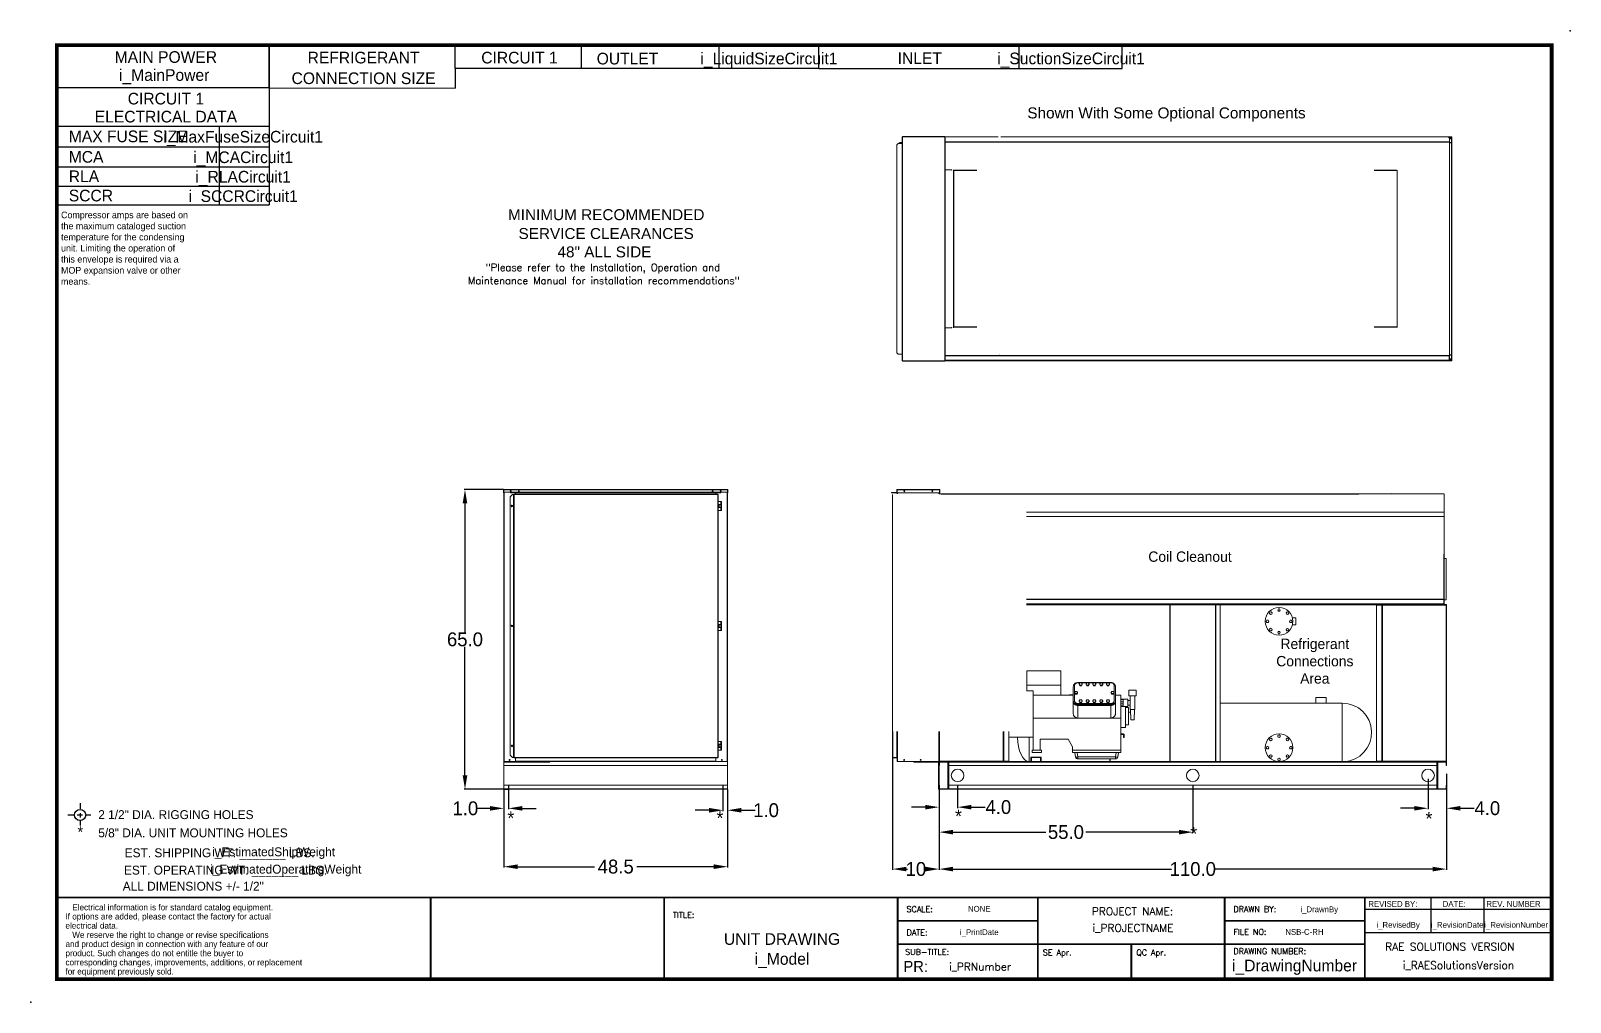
# Model space of a CAD drawing. Header units: inches. Extents: x 1908 to 2241, y -260 to -49.
import ezdxf
from ezdxf.enums import TextEntityAlignment as Align

# ---------------------------------------------------------------- set-up
doc = ezdxf.new("R2010")
doc.units = ezdxf.units.IN
doc.header["$MEASUREMENT"] = 0
doc.header["$PDSIZE"] = -1
for name, color, linetype in [('C1E', 7, 'Continuous'), ('C1RC', 7, 'Continuous'), ('L96', 7, 'Continuous')]:
    doc.layers.add(name, color=color, linetype=linetype)
doc.styles.add('dimentions', font='arial.ttf')
doc.styles.add('SIMPLEX', font='SIMPLEX')
doc.dimstyles.get("Standard").update_dxf_attribs({"dimtxt": 3, "dimasz": 3, "dimexe": 0.18, "dimexo": 0.0625, "dimgap": 0.09, "dimtad": 0, "dimtih": 1, "dimtoh": 1, "dimdec": 1, "dimzin": 0, "dimdsep": 46, "dimtxsty": 'Standard', "dimcen": 0.09, "dimadec": 0, "dimazin": 0, "dimtfac": 1, "dimtdec": 1, "dimtofl": 0, "dimtmove": 0, "dimatfit": 3, "dimfxl": 1, "dimtolj": 1, "dimtzin": 0, "dimarcsym": 0})

msp = doc.modelspace()

# ---------------------------------------------------------------- texts
at = {"color": 7, "lineweight": 25}
for s, height, style, p in [('Shown With Some Optional Components', 2.376, 'dimentions', (2123.81, -68.19)), ('MINIMUM RECOMMENDED', 2.376, 'dimentions', (2011.24, -90.25)), ('SERVICE CLEARANCES', 2.376, 'dimentions', (2013.52, -94.34)), ('48" ALL SIDE ', 2.376, 'dimentions', (2021.97, -98.32)), ('SCALE:', 1.266, 'SIMPLEX', (2097.62, -240.26)), ('DRAWN BY:', 1.266, 'SIMPLEX', (2168.49, -240.26)), ('TITLE:', 1.266, 'SIMPLEX', (2046.99, -241.52)), ('DATE:', 1.266, 'SIMPLEX', (2097.62, -245.32)), ('FILE NO:', 1.266, 'SIMPLEX', (2168.49, -245.2)), ('SUB-TITLE:', 1.266, 'SIMPLEX', (2097.34, -249.55)), ('SE Apr.', 1.266, 'SIMPLEX', (2127.17, -249.67)), ('QC Apr.', 1.266, 'SIMPLEX', (2147.42, -249.67)), ('DRAWING NUMBER:', 1.2656, 'SIMPLEX', (2168.49, -249.39)), ('RAE SOLUTIONS VERSION', 1.6807, 'SIMPLEX', (2201.4, -248.63))]:
    msp.add_text(s, height=height, dxfattribs=dict(at, style=style)).set_placement(p)
at = {"color": 7, "lineweight": 25, "style": 'SIMPLEX'}
for s, height, p in [('"Please refer to the Installation, Operation and', 1.5777, (2031.81, -101.28)), ('Maintenance Manual for installation recommendations"', 1.5777, (2032, -104.14)), ('PROJECT NAME:', 1.6807, (2146.6, -240.93)), ('i_PROJECTNAME', 1.6807, (2146.72, -244.53)), ('i_PRNumber', 1.681, (2113.57, -252.95)), ('i_RAESolutionsVersion', 1.6807, (2217.26, -252.62))]:
    msp.add_text(s, height=height, dxfattribs=at).set_placement(p, align=Align.CENTER)
at = {"color": 7, "lineweight": 25}
for s, height, p in [('2 1/2" DIA. RIGGING HOLES', 1.9237, (1922.43, -220.1)), ('5/8" DIA. UNIT MOUNTING HOLES', 1.9237, (1922.43, -224.05)), ('   Electrical information is for standard catalog equipment.', 1.3222, (1915.32, -239.89)), ('REVISED BY:', 1.2656, (2197.73, -239.13)), ('DATE:', 1.266, (2213.84, -239.13)), ('REV. NUMBER', 1.2656, (2223.31, -239.13)), ('electrical data.', 1.3222, (1915.32, -243.86)), ('If options are added, please contact the factory for actual', 1.3222, (1915.32, -241.87)), ('and product design in connection with any feature of our', 1.3222, (1915.32, -247.85)), ('   We reserve the right to change or revise specifications', 1.3222, (1915.32, -245.86)), ('product. Such changes do not entitle the buyer to', 1.3222, (1915.32, -249.83)), ('for equipment previously sold.', 1.3222, (1915.32, -253.8)), ('corresponding changes, improvements, additions, or replacement ', 1.3222, (1915.32, -251.82))]:
    msp.add_text(s, height=height, dxfattribs=at).set_placement(p)
at = {"color": 7}
msp.add_text('*', height=2.89, dxfattribs=at).set_placement((2011.11, -221.34))
at = {"color": 7, "text_generation_flag": 2}
for p in [(2057.94, -221.34), (2109.63, -220.92), (2211.62, -221.45), (2160.63, -224.71)]:
    msp.add_text('*', height=2.89, dxfattribs=at).set_placement(p)
at = {"color": 7, "lineweight": 25}
for s, height, p in [('*', 2.37, (1918.55, -224.08)), ('EST. SHIPPING WT. _______ LBS.', 1.9237, (1948.75, -228.37)), ('i_EstimatedShipWeight', 1.926, (1960.44, -228.16)), ('EST. OPERATING WT. _______ LBS.', 1.9237, (1950.03, -232.13)), ('i_EstimatedOperatingWeight', 1.9237, (1963.07, -231.92)), ('ALL DIMENSIONS +/- 1/2"', 1.9237, (1943.02, -235.62)), ('NONE', 1.266, (2113.39, -240.19)), ('i_DrawnBy', 1.266, (2187.08, -240.3)), ('i_RevisedBy', 1.2656, (2204.18, -243.67)), ('i_RevisionDate', 1.2656, (2216.98, -243.67)), ('i_RevisionNumber', 1.2656, (2229.76, -243.67)), ('UNIT DRAWING', 2.5312, (2070.64, -247.37)), ('i_PrintDate', 1.2656, (2113.39, -245.25)), ('NSB-C-RH', 1.266, (2183.87, -245.2)), ('i_Model', 2.531, (2070.64, -251.68)), ('i_DrawingNumber', 2.5312, (2181.73, -253.12))]:
    msp.add_text(s, height=height, dxfattribs=at).set_placement(p, align=Align.CENTER)
msp.add_text('PR:', height=2.373, dxfattribs=at).set_placement((2102.26, -253.24), align=Align.RIGHT)
at = {"color": 7, "insert": (1913.83, -88.4), "char_height": 1.44, "attachment_point": 1}
msp.add_mtext_dynamic_manual_height_columns(' Compressor amps are based on \\P the maximum cataloged suction \\P temperature for the condensing \\P unit. Limiting the operation of \\P this envelope is required via a \\P MOP expansion valve or other \\P means.', width=45.7799, gutter_width=144.43, heights=[29.63], dxfattribs=at)
at = {"color": 7, "char_height": 2.25, "attachment_point": 8}
for s, insert in [('Coil Cleanout', (2159.07, -164.36)), ('Refrigerant\\PConnections\\PArea', (2186.13, -190.77))]:
    msp.add_mtext(s, dxfattribs=dict(at, insert=insert))
at = {"layer": 'C1E', "color": 7, "lineweight": 25}
for s, height, p in [('MAIN POWER', 2.531, (1937.09, -56.15)), ('i_MainPower', 2.5312, (1936.72, -60.05)), ('CIRCUIT 1', 2.531, (1937.09, -65.17)), ('ELECTRICAL DATA', 2.5312, (1937.09, -69.07)), ('i_MaxFuseSizeCircuit1', 2.5312, (1953.83, -73.43)), ('i_MCACircuit1', 2.5312, (1953.83, -77.88)), ('i_RLACircuit1', 2.5312, (1953.83, -82.1)), ('i_SCCRCircuit1', 2.5312, (1953.83, -86.31))]:
    msp.add_text(s, height=height, dxfattribs=at).set_placement(p, align=Align.CENTER)
for s, height, p in [('MAX FUSE SIZE', 2.5312, (1916.04, -73.35)), ('MCA', 2.531, (1916.04, -77.79)), ('RLA', 2.531, (1916.04, -82.01)), ('SCCR', 2.531, (1916.04, -86.18))]:
    msp.add_text(s, height=height, dxfattribs=at).set_placement(p)
at = {"layer": 'C1RC', "color": 7, "lineweight": 25}
for s, height, p in [('REFRIGERANT', 2.5312, (1979.94, -56.27)), ('CIRCUIT 1', 2.531, (2013.72, -56.28)), ('i_LiquidSizeCircuit1', 2.5312, (2067.81, -56.47)), ('INLET', 2.531, (2100.51, -56.42)), ('i_SuctionSizeCircuit1', 2.5312, (2133.28, -56.45)), ('CONNECTION SIZE', 2.5312, (1979.94, -60.75))]:
    msp.add_text(s, height=height, dxfattribs=at).set_placement(p, align=Align.CENTER)
msp.add_text('OUTLET', height=2.531, dxfattribs=at).set_placement((2030.47, -57.25), align=Align.BOTTOM_LEFT)

# ---------------------------------------------------------------- blocks, each defined once
blk = doc.blocks.new('*D8')
at = {"color": 0, "lineweight": -2}
for p, q in [((2104.69, -213.71), (2104.69, -217.7)), ((2108.69, -214.71), (2108.69, -217.7)), ((2101.69, -217.52), (2098.69, -217.52)), ((2111.69, -217.52), (2114.69, -217.52))]:
    blk.add_line(p, q, dxfattribs=at)
at = {"color": 0}
for points in [[(2101.69, -217.02), (2101.69, -218.02), (2104.69, -217.52)], [(2111.69, -217.02), (2111.69, -218.02), (2108.69, -217.52)]]:
    blk.add_solid(points, dxfattribs=at)
at = {"layer": 'Defpoints', "color": 0}
for p in [(2104.69, -213.65), (2108.69, -214.65), (2104.69, -217.52)]:
    blk.add_point(p, dxfattribs=at)
at = {"color": 0, "insert": (2117.53, -217.52), "char_height": 3, "attachment_point": 5}
blk.add_mtext('\\A1;4.0', dxfattribs=at)
blk = doc.blocks.new('*D9')
at = {"color": 0, "lineweight": -2}
for p, q in [((2094.61, -206.8), (2094.61, -231.12)), ((2104.69, -213.71), (2104.69, -231.12)), ((2097.61, -230.94), (2097.81, -230.94)), ((2101.69, -230.94), (2101.49, -230.94))]:
    blk.add_line(p, q, dxfattribs=at)
at = {"color": 0}
for points in [[(2097.61, -230.44), (2097.61, -231.44), (2094.61, -230.94)], [(2101.69, -230.44), (2101.69, -231.44), (2104.69, -230.94)]]:
    blk.add_solid(points, dxfattribs=at)
at = {"layer": 'Defpoints', "color": 0}
for p in [(2094.61, -206.74), (2104.69, -213.65), (2094.61, -230.94)]:
    blk.add_point(p, dxfattribs=at)
at = {"color": 0, "insert": (2099.65, -230.94), "char_height": 3, "attachment_point": 5}
blk.add_mtext('\\A1;10', dxfattribs=at)
blk = doc.blocks.new('*D10')
at = {"color": 0, "lineweight": -2}
for p, q in [((2210.68, -211.39), (2210.68, -217.94)), ((2214.68, -210.28), (2214.68, -217.94)), ((2207.68, -217.76), (2204.68, -217.76)), ((2217.68, -217.76), (2220.68, -217.76))]:
    blk.add_line(p, q, dxfattribs=at)
at = {"color": 0}
for points in [[(2207.68, -217.26), (2207.68, -218.26), (2210.68, -217.76)], [(2217.68, -217.26), (2217.68, -218.26), (2214.68, -217.76)]]:
    blk.add_solid(points, dxfattribs=at)
at = {"layer": 'Defpoints', "color": 0}
for p in [(2210.68, -211.33), (2214.68, -210.22), (2214.68, -217.76)]:
    blk.add_point(p, dxfattribs=at)
at = {"color": 0, "insert": (2223.52, -217.76), "char_height": 3, "attachment_point": 5}
blk.add_mtext('\\A1;4.0', dxfattribs=at)
blk = doc.blocks.new('*D11')
at = {"color": 0, "lineweight": -2}
for p, q in [((2104.69, -217.55), (2104.69, -231.12)), ((2214.68, -217.49), (2214.68, -231.12)), ((2107.69, -230.94), (2155.09, -230.94)), ((2211.68, -230.94), (2164.27, -230.94))]:
    blk.add_line(p, q, dxfattribs=at)
at = {"color": 0}
for points in [[(2107.69, -230.44), (2107.69, -231.44), (2104.69, -230.94)], [(2211.68, -230.44), (2211.68, -231.44), (2214.68, -230.94)]]:
    blk.add_solid(points, dxfattribs=at)
at = {"layer": 'Defpoints', "color": 0}
for p in [(2104.69, -217.48), (2214.68, -217.43), (2214.68, -230.94)]:
    blk.add_point(p, dxfattribs=at)
at = {"color": 0, "insert": (2159.68, -230.94), "char_height": 3, "attachment_point": 5}
blk.add_mtext('\\A1;110.0', dxfattribs=at)
blk = doc.blocks.new('*D2')
at = {"color": 0, "lineweight": -2}
for p, q in [((2010.34, -213.71), (2010.34, -230.6)), ((2058.84, -213.71), (2058.84, -230.6)), ((2013.34, -230.42), (2030, -230.42)), ((2055.84, -230.42), (2039.18, -230.42))]:
    blk.add_line(p, q, dxfattribs=at)
at = {"color": 0}
for points in [[(2013.34, -229.92), (2013.34, -230.92), (2010.34, -230.42)], [(2055.84, -229.92), (2055.84, -230.92), (2058.84, -230.42)]]:
    blk.add_solid(points, dxfattribs=at)
at = {"layer": 'Defpoints', "color": 0}
for p in [(2010.34, -213.65), (2058.84, -213.65), (2058.84, -230.42)]:
    blk.add_point(p, dxfattribs=at)
at = {"color": 0, "insert": (2034.59, -230.42), "char_height": 3, "attachment_point": 5}
blk.add_mtext('\\A1;48.5', dxfattribs=at)
blk = doc.blocks.new('*D3')
at = {"color": 0, "lineweight": -2}
for p, q in [((2010.28, -148.65), (2001.74, -148.65)), ((2001.92, -151.65), (2001.92, -179.56)), ((2001.92, -210.65), (2001.92, -182.74)), ((2034.53, -213.65), (2001.74, -213.65))]:
    blk.add_line(p, q, dxfattribs=at)
at = {"color": 0}
for points in [[(2001.42, -151.65), (2002.42, -151.65), (2001.92, -148.65)], [(2001.42, -210.65), (2002.42, -210.65), (2001.92, -213.65)]]:
    blk.add_solid(points, dxfattribs=at)
at = {"layer": 'Defpoints', "color": 0}
for p in [(2001.92, -148.65), (2010.34, -148.65), (2034.59, -213.65)]:
    blk.add_point(p, dxfattribs=at)
at = {"color": 0, "insert": (2001.92, -181.15), "char_height": 3, "attachment_point": 5}
blk.add_mtext('\\A1;65.0', dxfattribs=at)
blk = doc.blocks.new('*D5')
at = {"color": 0, "lineweight": -2}
for p, q in [((2010.34, -213.6), (2010.34, -217.96)), ((2011.34, -214.71), (2011.34, -217.96)), ((2007.34, -217.78), (2004.34, -217.78)), ((2014.34, -217.78), (2017.34, -217.78))]:
    blk.add_line(p, q, dxfattribs=at)
at = {"color": 0}
for points in [[(2007.34, -217.28), (2007.34, -218.28), (2010.34, -217.78)], [(2014.34, -217.28), (2014.34, -218.28), (2011.34, -217.78)]]:
    blk.add_solid(points, dxfattribs=at)
at = {"layer": 'Defpoints', "color": 0}
for p in [(2010.34, -213.54), (2011.34, -214.65), (2010.34, -217.78)]:
    blk.add_point(p, dxfattribs=at)
at = {"color": 0, "insert": (2002, -217.78), "char_height": 3, "attachment_point": 5}
blk.add_mtext('\\A1;1.0', dxfattribs=at)
blk = doc.blocks.new('*D6')
at = {"color": 0, "lineweight": -2}
for p, q in [((2057.84, -214.71), (2057.84, -218.37)), ((2058.84, -213.77), (2058.84, -218.37)), ((2054.84, -218.19), (2051.84, -218.19)), ((2061.84, -218.19), (2064.84, -218.19))]:
    blk.add_line(p, q, dxfattribs=at)
at = {"color": 0}
for points in [[(2054.84, -217.69), (2054.84, -218.69), (2057.84, -218.19)], [(2061.84, -217.69), (2061.84, -218.69), (2058.84, -218.19)]]:
    blk.add_solid(points, dxfattribs=at)
at = {"layer": 'Defpoints', "color": 0}
for p in [(2057.84, -214.65), (2058.84, -213.71), (2058.84, -218.19)]:
    blk.add_point(p, dxfattribs=at)
at = {"color": 0, "insert": (2067.18, -218.19), "char_height": 3, "attachment_point": 5}
blk.add_mtext('\\A1;1.0', dxfattribs=at)
blk = doc.blocks.new('*D7')
at = {"color": 0, "lineweight": -2}
for p, q in [((2104.69, -213.71), (2104.69, -223.11)), ((2159.68, -214.71), (2159.68, -223.11)), ((2107.69, -222.93), (2127.84, -222.93)), ((2156.68, -222.93), (2136.52, -222.93))]:
    blk.add_line(p, q, dxfattribs=at)
at = {"color": 0}
for points in [[(2107.69, -222.43), (2107.69, -223.43), (2104.69, -222.93)], [(2156.68, -222.43), (2156.68, -223.43), (2159.68, -222.93)]]:
    blk.add_solid(points, dxfattribs=at)
at = {"layer": 'Defpoints', "color": 0}
for p in [(2104.69, -213.65), (2159.68, -214.65), (2159.68, -222.93)]:
    blk.add_point(p, dxfattribs=at)
at = {"color": 0, "insert": (2132.18, -222.93), "char_height": 3, "attachment_point": 5}
blk.add_mtext('\\A1;55.0', dxfattribs=at)

# ---------------------------------------------------------------- dimensions: what is measured, and where the dimension line sits
at = {"color": 7}
dim = msp.add_linear_dim(base=(2001.92, -148.65), p1=(2034.59, -213.65), p2=(2010.34, -148.65), angle=90, dimstyle='Standard', override={"dimrnd": 0}, dxfattribs=at)
dim.commit()
dim.dimension.update_dxf_attribs({"geometry": '*D3', "text_midpoint": (2001.92, -181.15)})
dim = msp.add_linear_dim(base=(2094.61, -230.94), p1=(2104.69, -213.65), p2=(2094.61, -206.74), text='10', dimstyle='Standard', dxfattribs=at)
dim.commit()
dim.dimension.update_dxf_attribs({"geometry": '*D9', "text_midpoint": (2099.65, -230.94)})
for base, p1, p2, picture, middle in [((2010.34, -217.78), (2011.34, -214.65), (2010.34, -213.54), '*D5', (2002, -217.78)), ((2214.68, -217.76), (2210.68, -211.33), (2214.68, -210.22), '*D10', (2223.52, -217.76)), ((2058.84, -230.42), (2010.34, -213.65), (2058.84, -213.65), '*D2', (2034.59, -230.42)), ((2058.84, -218.19), (2057.84, -214.65), (2058.84, -213.71), '*D6', (2067.18, -218.19)), ((2214.68, -230.94), (2104.69, -217.48), (2214.68, -217.43), '*D11', (2159.68, -230.94))]:
    dim = msp.add_linear_dim(base=base, p1=p1, p2=p2, dimstyle='Standard', dxfattribs=at)
    dim.commit()
    dim.dimension.update_dxf_attribs({"geometry": picture, "text_midpoint": middle})
dim = msp.add_linear_dim(base=(2104.69, -217.52), p1=(2108.69, -214.65), p2=(2104.69, -213.65), dimstyle='Standard', dxfattribs=at)
dim.commit()
dim.dimension.update_dxf_attribs({"geometry": '*D8', "text_midpoint": (2117.53, -217.52), "dimtype": 160})
dim = msp.add_linear_dim(base=(2159.68, -222.93), p1=(2104.69, -213.65), p2=(2159.68, -214.65), angle=180, dimstyle='Standard', dxfattribs=at)
dim.commit()
dim.dimension.update_dxf_attribs({"geometry": '*D7', "text_midpoint": (2132.18, -222.93)})

# ---------------------------------------------------------------- linework, layer by layer
at = {"color": 7, "lineweight": 25}
for p, q in [((2237.47, -254.81), (2237.47, -52.31)), ((1918.5, -216.63), (1918.5, -217.9)), ((1915.85, -219.21), (1917.15, -219.21)), ((1917.89, -219.21), (1918.99, -219.21)), ((1918.5, -218.8), (1918.5, -219.77)), ((1919.73, -219.21), (1920.84, -219.21)), ((1918.5, -220.46), (1918.5, -221.46)), ((1994.47, -254.81), (1994.47, -237.09)), ((2045.09, -254.81), (2045.09, -237.09)), ((2095.72, -237.09), (2196.97, -237.09)), ((2095.72, -254.81), (2095.72, -237.09)), ((2126.09, -237.09), (2126.09, -254.81)), ((2166.59, -237.09), (2166.59, -247.22)), ((2196.97, -237.09), (2196.97, -254.81)), ((2196.97, -237.09), (2237.47, -237.09)), ((2196.97, -237.09), (2196.97, -239.63)), ((2196.97, -239.63), (2237.47, -239.63)), ((2211.26, -237.09), (2211.26, -244.69)), ((2222.77, -237.09), (2222.77, -244.69)), ((2126.09, -242.16), (2095.72, -242.16)), ((2166.59, -242.16), (2196.97, -242.16)), ((2166.59, -247.22), (2166.59, -242.16)), ((2196.97, -244.69), (2237.47, -244.69)), ((2196.97, -247.22), (2095.72, -247.22)), ((2146.34, -247.22), (2146.34, -254.81)), ((2166.59, -247.22), (2166.59, -254.81))]:
    msp.add_line(p, q, dxfattribs=at)
at = {"color": 7}
for p, q in [((2112.9, -79.52), (2108.04, -79.52)), ((2203.86, -79.5), (2199, -79.5)), ((2112.9, -113.42), (2108.04, -113.42)), ((2203.86, -113.44), (2199, -113.44)), ((2214.14, -149.65), (2202.65, -149.62)), ((2011.34, -212.65), (2011.34, -214.65)), ((2057.84, -212.65), (2057.84, -214.65)), ((2108.69, -212.65), (2108.69, -214.65)), ((2108.69, -212.65), (2108.69, -214.65)), ((2159.68, -212.65), (2159.68, -214.65)), ((2210.68, -212.65), (2210.68, -214.65)), ((2210.68, -212.65), (2210.68, -214.65)), ((2010.34, -213.65), (2011.34, -213.65))]:
    msp.add_line(p, q, dxfattribs=at)
at = {"color": 7, "linetype": 'Continuous', "lineweight": 15}
for p, q in [((2010.34, -148.72), (2010.26, -148.72)), ((2010.26, -148.72), (2010.26, -149.4)), ((2010.26, -149.4), (2010.34, -149.4)), ((2058.84, -148.65), (2010.34, -148.65)), ((2010.34, -148.72), (2010.34, -148.65)), ((2058.84, -148.72), (2010.34, -148.72)), ((2010.34, -149.26), (2010.34, -148.72)), ((2010.34, -148.72), (2010.34, -149.4)), ((2011.78, -149.26), (2010.34, -149.26)), ((2010.34, -149.26), (2010.34, -207.65)), ((2010.41, -149.26), (2010.41, -207.65)), ((2012.24, -149.71), (2011.74, -150.21)), ((2011.78, -149.26), (2011.78, -149.3)), ((2011.78, -149.26), (2057.4, -149.26)), ((2011.78, -149.26), (2011.78, -149.26)), ((2057.4, -149.26), (2011.78, -149.26)), ((2011.78, -149.3), (2011.78, -149.37)), ((2012.03, -149.31), (2011.78, -149.3)), ((2012.03, -149.39), (2011.78, -149.37)), ((2012.03, -149.31), (2012.03, -149.39)), ((2012.03, -149.31), (2057.15, -149.31)), ((2012.03, -149.39), (2057.15, -149.39)), ((2012.24, -149.71), (2012.47, -149.71)), ((2012.47, -206.74), (2012.47, -149.71)), ((2012.47, -149.71), (2012.48, -149.71)), ((2012.55, -149.71), (2012.48, -149.71)), ((2012.48, -149.71), (2012.48, -206.74)), ((2056.74, -149.63), (2012.55, -149.63)), ((2012.55, -149.63), (2012.55, -149.71)), ((2056.74, -149.71), (2012.55, -149.71)), ((2012.55, -149.71), (2012.55, -206.74)), ((2012.89, -149.39), (2012.89, -149.63)), ((2056.29, -149.63), (2056.29, -149.39)), ((2056.74, -149.71), (2056.74, -149.63)), ((2056.74, -149.71), (2056.74, -206.74)), ((2056.81, -149.71), (2056.74, -149.71)), ((2056.81, -149.71), (2056.81, -206.74)), ((2057.4, -149.3), (2057.15, -149.31)), ((2057.15, -149.31), (2057.15, -149.39)), ((2057.4, -149.37), (2057.15, -149.39)), ((2057.4, -149.3), (2057.4, -149.26)), ((2057.4, -149.26), (2057.4, -149.26)), ((2058.84, -149.26), (2057.4, -149.26)), ((2057.4, -149.3), (2057.4, -149.37)), ((2058.76, -207.65), (2058.76, -149.26)), ((2058.84, -148.72), (2058.84, -148.65)), ((2058.84, -149.26), (2058.84, -148.72)), ((2058.84, -149.4), (2058.84, -148.72)), ((2058.84, -148.72), (2058.91, -148.72)), ((2058.84, -149.26), (2058.84, -207.65)), ((2058.91, -149.4), (2058.84, -149.4)), ((2058.91, -149.4), (2058.91, -148.72)), ((2011.74, -206.24), (2011.74, -150.21)), ((2057.41, -151.26), (2056.81, -151.26)), ((2057.41, -151.89), (2056.81, -151.89)), ((2057.41, -152.56), (2056.81, -152.56)), ((2057.41, -153.19), (2056.81, -153.19)), ((2056.91, -151.91), (2056.91, -152.54)), ((2057.03, -151.91), (2056.91, -151.91)), ((2056.91, -152.54), (2057.03, -152.54)), ((2057.03, -152.54), (2057.03, -151.91)), ((2057.41, -151.91), (2057.03, -151.91)), ((2057.03, -152.54), (2057.41, -152.54)), ((2057.07, -151.91), (2057.07, -151.89)), ((2057.07, -152.56), (2057.07, -152.54)), ((2057.38, -151.89), (2057.38, -151.91)), ((2057.38, -152.54), (2057.38, -152.56)), ((2057.41, -151.26), (2057.41, -151.89)), ((2057.54, -151.26), (2057.41, -151.26)), ((2057.41, -151.89), (2057.54, -151.89)), ((2057.41, -151.91), (2057.41, -152.54)), ((2057.54, -151.91), (2057.41, -151.91)), ((2057.41, -152.54), (2057.54, -152.54)), ((2057.41, -152.56), (2057.41, -153.19)), ((2057.54, -152.56), (2057.41, -152.56)), ((2057.41, -153.19), (2057.54, -153.19)), ((2057.54, -151.89), (2057.54, -151.26)), ((2057.54, -152.54), (2057.54, -151.91)), ((2057.54, -153.19), (2057.54, -152.56)), ((2181.28, -176.45), (2182.04, -176.45)), ((2182.04, -176.45), (2182.04, -178.02)), ((2057.41, -177.26), (2056.81, -177.26)), ((2057.41, -177.89), (2056.81, -177.89)), ((2057.41, -178.56), (2056.81, -178.56)), ((2057.41, -179.19), (2056.81, -179.19)), ((2056.91, -177.91), (2056.91, -178.54)), ((2057.03, -177.91), (2056.91, -177.91)), ((2056.91, -178.54), (2057.03, -178.54)), ((2057.03, -178.54), (2057.03, -177.91)), ((2057.41, -177.91), (2057.03, -177.91)), ((2057.03, -178.54), (2057.41, -178.54)), ((2057.07, -177.91), (2057.07, -177.89)), ((2057.07, -178.56), (2057.07, -178.54)), ((2057.38, -177.89), (2057.38, -177.91)), ((2057.38, -178.54), (2057.38, -178.56)), ((2057.41, -177.26), (2057.41, -177.89)), ((2057.54, -177.26), (2057.41, -177.26)), ((2057.41, -177.89), (2057.54, -177.89)), ((2057.41, -177.91), (2057.41, -178.54)), ((2057.54, -177.91), (2057.41, -177.91)), ((2057.41, -178.54), (2057.54, -178.54)), ((2057.41, -178.56), (2057.41, -179.19)), ((2057.54, -178.56), (2057.41, -178.56)), ((2057.41, -179.19), (2057.54, -179.19)), ((2057.54, -177.89), (2057.54, -177.26)), ((2057.54, -178.54), (2057.54, -177.91)), ((2057.54, -179.19), (2057.54, -178.56)), ((2182.04, -178.02), (2181.28, -178.02)), ((2057.41, -203.26), (2056.81, -203.26)), ((2057.41, -203.26), (2057.41, -203.89)), ((2057.54, -203.26), (2057.41, -203.26)), ((2057.54, -203.89), (2057.54, -203.26)), ((2011.74, -206.24), (2012.24, -206.74)), ((2012.47, -206.74), (2012.24, -206.74)), ((2012.48, -206.74), (2012.47, -206.74)), ((2012.55, -206.74), (2012.48, -206.74)), ((2056.74, -206.74), (2012.55, -206.74)), ((2012.55, -206.74), (2012.55, -206.82)), ((2012.55, -206.82), (2056.74, -206.82)), ((2012.89, -206.82), (2012.89, -207.65)), ((2056.29, -207.65), (2056.29, -206.82)), ((2056.81, -206.74), (2056.74, -206.74)), ((2056.74, -206.82), (2056.74, -206.74)), ((2057.41, -203.89), (2056.81, -203.89)), ((2057.41, -204.56), (2056.81, -204.56)), ((2057.41, -205.19), (2056.81, -205.19)), ((2056.91, -203.91), (2056.91, -204.54)), ((2057.03, -203.91), (2056.91, -203.91)), ((2056.91, -204.54), (2057.03, -204.54)), ((2057.03, -204.54), (2057.03, -203.91)), ((2057.41, -203.91), (2057.03, -203.91)), ((2057.03, -204.54), (2057.41, -204.54)), ((2057.07, -203.91), (2057.07, -203.89)), ((2057.07, -204.56), (2057.07, -204.54)), ((2057.38, -203.89), (2057.38, -203.91)), ((2057.38, -204.54), (2057.38, -204.56)), ((2057.41, -203.89), (2057.54, -203.89)), ((2057.41, -203.91), (2057.41, -204.54)), ((2057.54, -203.91), (2057.41, -203.91)), ((2057.41, -204.54), (2057.54, -204.54)), ((2057.41, -204.56), (2057.41, -205.19)), ((2057.54, -204.56), (2057.41, -204.56)), ((2057.41, -205.19), (2057.54, -205.19)), ((2057.54, -204.54), (2057.54, -203.91)), ((2057.54, -205.19), (2057.54, -204.56)), ((2010.41, -207.65), (2010.34, -207.65)), ((2010.34, -207.65), (2010.34, -207.75)), ((2010.34, -207.75), (2010.34, -208.52)), ((2020.34, -207.75), (2010.34, -207.75)), ((2058.84, -208.52), (2010.34, -208.52)), ((2010.34, -212.77), (2010.34, -208.52)), ((2012.89, -207.65), (2010.41, -207.65)), ((2056.29, -207.57), (2012.89, -207.57)), ((2056.29, -207.65), (2012.89, -207.65)), ((2058.76, -207.65), (2056.29, -207.65)), ((2058.84, -207.65), (2058.76, -207.65)), ((2058.84, -207.65), (2058.84, -207.75)), ((2058.84, -207.75), (2058.84, -208.52)), ((2058.84, -212.77), (2058.84, -208.52)), ((2058.84, -212.77), (2010.34, -212.77)), ((2010.34, -212.77), (2010.34, -213.54)), ((2010.34, -213.54), (2010.34, -213.65)), ((2058.84, -213.54), (2010.34, -213.54)), ((2058.84, -212.77), (2058.84, -213.54)), ((2058.84, -213.54), (2058.84, -213.65)), ((2058.84, -213.65), (2010.34, -213.65))]:
    msp.add_line(p, q, dxfattribs=at)
at = {"color": 7, "lineweight": 25}
for points, const_width in [([(1913.47, -254.81), (2237.47, -254.81), (2237.47, -52.31), (1913.47, -52.31), (1913.47, -254.81)], 0.81), ([(1994.95, -237.09), (1913.47, -237.09)], 0.405), ([(2237.47, -237.09), (1994.47, -237.09), (1994.47, -254.81)], 0.405), ([(2045.09, -237.09), (2045.09, -254.81)], 0.405), ([(2095.72, -237.09), (2095.72, -254.81)], 0.405), ([(2126.09, -237.09), (2126.09, -254.81)], 0.405), ([(2166.59, -237.09), (2166.59, -254.81)], 0.405), ([(2196.97, -254.81), (2196.97, -237.09), (2237.47, -237.09)], 0.405), ([(2126.09, -242.16), (2095.72, -242.16)], 0.405), ([(2196.97, -242.16), (2166.59, -242.16), (2166.59, -254.81)], 0.405), ([(2196.97, -247.22), (2095.72, -247.22)], 0.405), ([(2146.34, -247.22), (2146.34, -254.81)], 0.405)]:
    msp.add_lwpolyline(points, dxfattribs=dict(at, const_width=const_width))
at = {"color": 7, "linetype": 'Continuous', "lineweight": 15}
for points in [[(2176.8, -175.64), (2176.87, -175.37), (2176.67, -175.17), (2176.4, -175.25), (2176.33, -175.52), (2176.53, -175.72)], [(2178.08, -174.8), (2178.22, -175.04), (2178.5, -175.04), (2178.64, -174.8), (2178.5, -174.55), (2178.22, -174.55)], [(2179.97, -175.65), (2180.24, -175.72), (2180.44, -175.53), (2180.37, -175.26), (2180.1, -175.18), (2179.9, -175.38)], [(2176.14, -177.23), (2176, -176.98), (2175.72, -176.98), (2175.58, -177.23), (2175.72, -177.47), (2176, -177.47)], [(2176.79, -178.82), (2176.52, -178.74), (2176.32, -178.94), (2176.39, -179.21), (2176.66, -179.28), (2176.86, -179.09)], [(2178.08, -179.67), (2178.22, -179.43), (2178.5, -179.43), (2178.64, -179.67), (2178.5, -179.91), (2178.22, -179.91)], [(2179.96, -178.82), (2179.89, -179.09), (2180.09, -179.29), (2180.36, -179.22), (2180.43, -178.95), (2180.23, -178.75)], [(2180.62, -177.24), (2180.76, -177.48), (2181.04, -177.48), (2181.18, -177.24), (2181.04, -177), (2180.76, -177)], [(2176.8, -203.04), (2176.87, -202.77), (2176.67, -202.57), (2176.4, -202.65), (2176.33, -202.92), (2176.53, -203.11)], [(2179.97, -203.05), (2180.24, -203.12), (2180.44, -202.92), (2180.37, -202.65), (2180.1, -202.58), (2179.9, -202.78)], [(2176.14, -204.63), (2176, -204.38), (2175.72, -204.38), (2175.58, -204.63), (2175.72, -204.87), (2176, -204.87)], [(2176.79, -206.21), (2176.52, -206.14), (2176.32, -206.34), (2176.39, -206.61), (2176.66, -206.68), (2176.86, -206.49)], [(2179.96, -206.22), (2179.89, -206.49), (2180.09, -206.69), (2180.36, -206.62), (2180.43, -206.35), (2180.23, -206.15)], [(2180.62, -204.64), (2180.76, -204.88), (2181.04, -204.88), (2181.18, -204.64), (2181.04, -204.4), (2180.76, -204.4)]]:
    msp.add_lwpolyline(points, close=True, dxfattribs=at)
for centre, radius in [((2011.84, -149.02), 0.0995), ((2013.59, -149.02), 0.0995), ((2055.59, -149.02), 0.0995), ((2057.34, -149.02), 0.0995), ((2012.1, -152.22), 0.156), ((2178.38, -177.23), 3), ((2012.1, -178.22), 0.156), ((2178.38, -204.63), 3), ((2012.1, -204.22), 0.156), ((2011.59, -207.27), 0.0995), ((2057.59, -207.27), 0.0995)]:
    msp.add_circle(centre, radius, dxfattribs=at)
at = {"color": 7, "lineweight": 25}
msp.add_circle((1918.5, -219.21), 1.21, dxfattribs=at)
at = {"color": 7, "linetype": 'Continuous', "lineweight": 15}
for centre, radius, start, end in [((2010.34, -148.72), 0.0757, 90, 180), ((2010.34, -148.72), 0.001, 90, 180), ((2058.84, -148.72), 0.0757, 0, 90), ((2058.84, -148.72), 0.001, 0, 90)]:
    msp.add_arc(centre, radius, start, end, dxfattribs=at)
at = {"color": 7, "lineweight": 25}
for p in [(2241.48, -49.19), (2196.97, -254.81), (1907.8, -259.81)]:
    msp.add_point(p, dxfattribs=at)
at = {"layer": 'C1E', "color": 7, "lineweight": 25}
for p, q in [((1959.51, -52.31), (1959.51, -86.95)), ((1959.51, -61.58), (1913.47, -61.58)), ((1959.51, -69.93), (1913.72, -69.93)), ((1948.61, -69.93), (1948.61, -86.95)), ((1913.71, -74.36), (1959.51, -74.36)), ((1913.6, -78.68), (1959.51, -78.68)), ((1913.39, -82.89), (1959.51, -82.89)), ((1913.4, -86.95), (1959.51, -86.95))]:
    msp.add_line(p, q, dxfattribs=at)
at = {"layer": 'C1RC', "color": 7, "lineweight": 25}
for p, q in [((1959.51, -61.58), (1959.51, -52.31)), ((1999.8, -57.38), (1999.8, -52.31)), ((2027.16, -57.38), (2027.16, -52.31)), ((2057.01, -57.38), (2057.01, -52.31)), ((2078.61, -57.38), (2078.61, -52.31)), ((2122.06, -57.38), (2122.06, -52.31)), ((2144.34, -57.38), (2144.34, -52.47)), ((2078.61, -57.38), (1999.8, -57.38)), ((1999.8, -57.38), (1999.8, -61.6)), ((2078.61, -57.38), (2144.34, -57.38)), ((1959.58, -61.59), (1999.8, -61.6))]:
    msp.add_line(p, q, dxfattribs=at)
at = {"layer": 'L96', "color": 7, "linetype": 'Continuous', "lineweight": 15}
for p, q in [((2096.16, -73.4), (2096.04, -73.52)), ((2096.54, -73.4), (2096.16, -73.4)), ((2096.54, -73.4), (2096.69, -73.4)), ((2096.67, -73.52), (2096.54, -73.4)), ((2096.69, -120.72), (2096.69, -72.22)), ((2096.69, -72.22), (2096.76, -72.22)), ((2096.76, -72.22), (2096.76, -72.14)), ((2096.76, -72.14), (2105.91, -72.14)), ((2096.76, -120.72), (2096.76, -72.22)), ((2096.76, -72.22), (2105.91, -72.22)), ((2105.91, -72.14), (2105.91, -72.22)), ((2105.91, -120.72), (2105.91, -72.22)), ((2105.91, -72.22), (2105.98, -72.22)), ((2105.98, -72.32), (2106.09, -72.22)), ((2105.98, -120.72), (2105.98, -72.22)), ((2105.98, -72.22), (2106.09, -72.22)), ((2105.98, -73.3), (2117.71, -73.3)), ((2105.98, -73.3), (2117.71, -73.3)), ((2105.98, -73.35), (2117.71, -73.35)), ((2106.09, -72.22), (2117.46, -72.22)), ((2117.79, -73.3), (2215.29, -73.3)), ((2117.79, -73.3), (2215.29, -73.3)), ((2117.79, -73.35), (2215.29, -73.35)), ((2118.04, -72.22), (2215.04, -72.22)), ((2215.04, -72.22), (2215.29, -72.47)), ((2215.72, -72.22), (2215.04, -72.22)), ((2215.72, -72.33), (2215.15, -72.33)), ((2215.72, -72.33), (2215.29, -72.76)), ((2215.29, -72.76), (2215.72, -72.33)), ((2215.29, -72.47), (2215.29, -73.3)), ((2215.29, -73.3), (2215.29, -73.35)), ((2215.29, -73.3), (2215.29, -73.3)), ((2215.29, -73.35), (2215.29, -79.34)), ((2215.54, -73.41), (2215.29, -73.41)), ((2215.55, -73.42), (2215.54, -73.41)), ((2215.72, -72.32), (2215.72, -72.22)), ((2215.72, -72.22), (2215.83, -72.22)), ((2215.83, -72.33), (2215.72, -72.33)), ((2215.72, -72.33), (2215.72, -73.42)), ((2215.72, -72.33), (2215.72, -72.33)), ((2215.83, -72.22), (2215.83, -72.33)), ((2215.83, -82.11), (2215.83, -72.33)), ((2095.54, -73.91), (2095.79, -73.66)), ((2095.54, -73.91), (2095.54, -119.03)), ((2096.69, -73.66), (2095.79, -73.66)), ((2096.04, -73.52), (2096.04, -73.66)), ((2096.67, -73.52), (2096.67, -73.66)), ((2096.69, -73.66), (2096.69, -119.28)), ((2096.69, -73.66), (2096.69, -73.66)), ((2215.73, -73.42), (2215.29, -73.42)), ((2215.29, -73.47), (2215.73, -73.47)), ((2215.73, -73.47), (2215.29, -73.47)), ((2215.6, -73.47), (2215.6, -73.47)), ((2215.72, -73.47), (2215.72, -73.47)), ((2215.73, -73.47), (2215.73, -73.42)), ((2215.73, -119.47), (2215.73, -73.47)), ((2215.73, -73.47), (2215.78, -73.47)), ((2215.78, -119.47), (2215.78, -73.47)), ((2215.79, -73.66), (2215.78, -73.64)), ((2215.79, -119.28), (2215.79, -73.66)), ((2105.98, -79.34), (2107.46, -79.34)), ((2107.34, -79.34), (2107.34, -79.39)), ((2107.34, -79.39), (2107.46, -79.39)), ((2107.38, -79.39), (2107.38, -79.34)), ((2107.46, -79.34), (2107.46, -79.34)), ((2107.46, -79.34), (2107.46, -79.39)), ((2107.73, -79.39), (2107.73, -79.39)), ((2107.73, -79.39), (2107.73, -79.39)), ((2107.75, -79.39), (2107.8, -79.39)), ((2107.8, -79.39), (2107.8, -79.39)), ((2107.8, -113.55), (2107.8, -79.39)), ((2107.85, -79.39), (2107.8, -79.39)), ((2107.84, -79.39), (2107.84, -79.39)), ((2107.85, -113.55), (2107.85, -79.39)), ((2107.89, -79.52), (2107.85, -79.52)), ((2107.89, -113.42), (2107.89, -79.52)), ((2107.89, -79.52), (2107.9, -79.52)), ((2107.9, -79.47), (2107.9, -79.52)), ((2107.9, -113.42), (2107.9, -79.52)), ((2107.9, -79.52), (2107.9, -79.52)), ((2107.9, -79.52), (2107.9, -79.52)), ((2204, -79.44), (2203.95, -79.44)), ((2204, -79.39), (2204, -79.44)), ((2204, -79.44), (2204, -113.5)), ((2215.29, -113.55), (2215.29, -79.39)), ((2215.83, -82.11), (2215.79, -82.11)), ((2215.83, -82.11), (2215.83, -96.47)), ((2215.83, -95.47), (2215.79, -95.47)), ((2215.83, -109.47), (2215.83, -95.47)), ((2215.79, -109.47), (2215.83, -109.47)), ((2215.83, -109.47), (2215.83, -110.83)), ((2107.89, -113.42), (2107.85, -113.42)), ((2107.9, -113.42), (2107.89, -113.42)), ((2107.9, -113.47), (2107.9, -113.42)), ((2107.9, -113.42), (2107.9, -113.42)), ((2107.9, -113.42), (2107.9, -113.42)), ((2215.83, -110.83), (2215.79, -110.83)), ((2215.83, -110.83), (2215.83, -120.61)), ((2105.98, -113.6), (2107.46, -113.6)), ((2107.34, -113.55), (2107.34, -113.6)), ((2107.34, -113.55), (2107.46, -113.55)), ((2107.38, -113.6), (2107.38, -113.55)), ((2107.46, -113.6), (2107.46, -113.55)), ((2107.46, -113.6), (2107.46, -113.6)), ((2107.73, -113.55), (2107.73, -113.55)), ((2107.73, -113.55), (2107.73, -113.55)), ((2107.75, -113.55), (2107.8, -113.55)), ((2107.8, -113.55), (2107.8, -113.55)), ((2107.8, -113.55), (2107.85, -113.55)), ((2107.84, -113.55), (2107.84, -113.55)), ((2203.95, -113.5), (2204, -113.5)), ((2204, -113.5), (2204, -113.55)), ((2215.29, -119.59), (2215.29, -113.6)), ((2095.79, -119.28), (2095.54, -119.03)), ((2095.79, -119.28), (2096.69, -119.28)), ((2096.69, -119.28), (2096.69, -119.28)), ((2105.98, -119.59), (2117.71, -119.59)), ((2105.98, -119.64), (2117.71, -119.64)), ((2105.98, -119.69), (2215.24, -119.69)), ((2105.98, -119.69), (2215.24, -119.69)), ((2117.73, -119.53), (2117.71, -119.53)), ((2117.71, -119.53), (2117.73, -119.53)), ((2117.71, -119.64), (2117.71, -119.59)), ((2117.71, -119.6), (2117.73, -119.6)), ((2117.71, -119.64), (2117.79, -119.64)), ((2117.79, -119.53), (2117.73, -119.53)), ((2117.73, -119.6), (2117.73, -119.53)), ((2117.79, -119.59), (2215.29, -119.59)), ((2117.79, -119.64), (2117.79, -119.59)), ((2117.79, -119.64), (2215.29, -119.64)), ((2215.24, -119.64), (2215.24, -119.69)), ((2215.24, -119.64), (2215.29, -119.64)), ((2215.24, -119.69), (2215.24, -119.69)), ((2215.24, -119.69), (2215.24, -120.64)), ((2215.24, -120.64), (2215.24, -119.7)), ((2215.29, -119.7), (2215.24, -119.7)), ((2215.29, -119.47), (2215.73, -119.47)), ((2215.29, -119.47), (2215.73, -119.47)), ((2215.29, -119.52), (2215.73, -119.52)), ((2215.29, -119.53), (2215.54, -119.53)), ((2215.29, -119.64), (2215.29, -119.59)), ((2215.29, -119.64), (2215.29, -119.64)), ((2215.29, -119.7), (2215.29, -119.64)), ((2215.29, -120.64), (2215.29, -119.7)), ((2215.54, -119.53), (2215.55, -119.52)), ((2215.6, -119.47), (2215.6, -119.47)), ((2215.72, -119.47), (2215.72, -119.47)), ((2215.72, -120.61), (2215.72, -119.52)), ((2215.73, -119.47), (2215.78, -119.47)), ((2215.73, -119.47), (2215.73, -119.52)), ((2215.78, -119.3), (2215.79, -119.28)), ((2096.69, -120.72), (2096.76, -120.72)), ((2096.76, -120.72), (2105.91, -120.72)), ((2096.76, -120.8), (2096.76, -120.72)), ((2105.91, -120.8), (2096.76, -120.8)), ((2105.91, -120.72), (2105.98, -120.72)), ((2105.91, -120.72), (2105.91, -120.8)), ((2105.98, -120.64), (2215.24, -120.64)), ((2105.98, -120.69), (2215.24, -120.69)), ((2105.98, -120.72), (2106.09, -120.72)), ((2106.06, -120.69), (2106.09, -120.72)), ((2106.09, -120.72), (2117.46, -120.72)), ((2117.46, -120.72), (2117.49, -120.69)), ((2117.46, -120.72), (2118.04, -120.72)), ((2118.01, -120.69), (2118.04, -120.72)), ((2118.04, -120.72), (2215.04, -120.72)), ((2215.04, -120.72), (2215.07, -120.69)), ((2215.72, -120.72), (2215.04, -120.72)), ((2215.24, -120.52), (2215.24, -120.52)), ((2215.24, -120.61), (2215.24, -120.61)), ((2215.24, -120.64), (2215.24, -120.69)), ((2215.24, -120.64), (2215.29, -120.64)), ((2215.72, -120.61), (2215.29, -120.18)), ((2215.29, -120.18), (2215.72, -120.61)), ((2215.72, -120.61), (2215.29, -120.61)), ((2215.83, -120.61), (2215.72, -120.61)), ((2215.72, -120.61), (2215.72, -120.61)), ((2215.72, -120.62), (2215.72, -120.72)), ((2215.72, -120.72), (2215.83, -120.72)), ((2215.83, -120.61), (2215.83, -120.72)), ((2094.64, -149.3), (2094.39, -149.31)), ((2094.39, -149.31), (2094.4, -149.39)), ((2094.64, -149.37), (2094.4, -149.39)), ((2094.61, -149.71), (2094.61, -206.74)), ((2094.61, -149.71), (2094.61, -206.74)), ((2094.64, -149.3), (2095.54, -149.26)), ((2094.64, -149.3), (2094.64, -149.37)), ((2094.64, -149.37), (2095.54, -149.34)), ((2095.61, -148.72), (2095.54, -148.72)), ((2095.54, -149.26), (2095.54, -148.72)), ((2095.61, -149.26), (2095.54, -149.26)), ((2095.54, -149.26), (2095.54, -149.34)), ((2095.61, -148.72), (2095.61, -148.65)), ((2095.61, -148.65), (2104.76, -148.65)), ((2104.76, -148.72), (2095.61, -148.72)), ((2095.61, -149.4), (2095.61, -148.72)), ((2095.61, -149.26), (2095.61, -148.72)), ((2095.61, -148.78), (2095.61, -148.78)), ((2095.61, -149.6), (2095.61, -149.26)), ((2104.76, -149.4), (2095.61, -149.4)), ((2095.69, -149.4), (2095.69, -149.6)), ((2104.61, -149.4), (2104.61, -149.6)), ((2104.69, -149.4), (2104.69, -149.6)), ((2104.69, -149.6), (2116.56, -149.6)), ((2104.76, -148.65), (2104.76, -148.72)), ((2104.76, -148.72), (2104.76, -149.4)), ((2104.76, -148.72), (2104.76, -149.4)), ((2104.83, -148.72), (2104.76, -148.72)), ((2104.83, -149.4), (2104.76, -149.4)), ((2104.83, -148.72), (2104.83, -149.4)), ((2202.65, -149.6), (2105.15, -149.6)), ((2105.15, -149.65), (2105.15, -149.6)), ((2195.68, -149.65), (2105.15, -149.65)), ((2214.14, -163.66), (2214.14, -149.65)), ((2123.61, -153.56), (2214.09, -153.56)), ((2123.61, -154.48), (2214.09, -154.48)), ((2123.61, -154.48), (2214.09, -154.48)), ((2123.61, -154.48), (2214.09, -154.48)), ((2123.61, -154.53), (2214.09, -154.53)), ((2214.09, -162.68), (2214.09, -163.61)), ((2214.09, -163.61), (2214.09, -163.66)), ((2214.09, -163.61), (2214.09, -163.61)), ((2214.09, -163.66), (2214.14, -163.66)), ((2214.09, -163.66), (2214.09, -172.43)), ((2214.14, -163.58), (2214.58, -163.58)), ((2214.14, -163.63), (2214.58, -163.63)), ((2214.14, -163.63), (2214.58, -163.63)), ((2214.14, -163.66), (2214.14, -172.43)), ((2214.58, -163.63), (2214.58, -163.58)), ((2214.58, -172.54), (2214.58, -163.63)), ((2214.58, -163.63), (2214.63, -163.63)), ((2214.63, -163.63), (2214.63, -172.54)), ((2123.61, -172.43), (2214.09, -172.43)), ((2123.61, -172.48), (2214.09, -172.48)), ((2123.61, -172.48), (2214.09, -172.48)), ((2123.61, -173.41), (2214.09, -173.41)), ((2214.14, -172.43), (2214.09, -172.43)), ((2214.09, -172.43), (2214.09, -172.48)), ((2214.09, -172.48), (2214.09, -172.48)), ((2214.09, -172.48), (2214.09, -173.41)), ((2214.14, -173.6), (2214.14, -172.43)), ((2214.58, -172.54), (2214.14, -172.54)), ((2214.58, -172.54), (2214.14, -172.54)), ((2214.58, -172.58), (2214.14, -172.58)), ((2214.63, -172.54), (2214.58, -172.54)), ((2214.58, -172.58), (2214.58, -172.54)), ((2123.61, -173.6), (2213.89, -173.6)), ((2123.61, -173.6), (2214.14, -173.6)), ((2123.61, -173.65), (2213.89, -173.65)), ((2154.68, -173.65), (2154.68, -207.65)), ((2154.68, -173.65), (2154.68, -207.65)), ((2154.79, -173.65), (2154.79, -207.65)), ((2164.58, -173.65), (2164.58, -207.65)), ((2164.68, -173.65), (2164.68, -207.65)), ((2164.68, -207.65), (2164.68, -173.65)), ((2165.58, -207.65), (2165.58, -173.65)), ((2199.53, -207.54), (2199.53, -173.75)), ((2199.53, -173.75), (2200.68, -173.75)), ((2200.68, -173.75), (2200.68, -207.54)), ((2200.78, -173.75), (2200.68, -173.75)), ((2200.68, -207.54), (2200.68, -173.75)), ((2200.68, -173.75), (2200.68, -173.75)), ((2200.78, -173.65), (2200.78, -173.75)), ((2200.78, -173.75), (2200.78, -207.54)), ((2214.57, -173.75), (2200.78, -173.75)), ((2213.89, -173.6), (2213.89, -173.65)), ((2213.89, -173.6), (2214.14, -173.6)), ((2213.89, -173.65), (2214, -173.65)), ((2214.57, -173.65), (2214, -173.65)), ((2214.14, -173.58), (2214.39, -173.58)), ((2214.14, -173.6), (2214.14, -173.65)), ((2214.14, -173.6), (2214.14, -173.6)), ((2214.39, -173.58), (2214.39, -173.65)), ((2214.39, -173.58), (2214.64, -173.58)), ((2214.57, -173.65), (2214.64, -173.65)), ((2214.57, -173.75), (2214.57, -173.65)), ((2214.57, -173.65), (2214.57, -173.65)), ((2214.57, -173.75), (2214.57, -207.54)), ((2214.68, -173.75), (2214.57, -173.75)), ((2214.64, -173.58), (2214.64, -173.65)), ((2214.68, -173.75), (2214.68, -207.54)), ((2123.67, -187.94), (2131.04, -187.94)), ((2123.67, -191.08), (2123.67, -187.94)), ((2131.04, -191.08), (2131.04, -187.94)), ((2125.08, -192.33), (2123.61, -192.33)), ((2123.67, -192.33), (2123.67, -191.08)), ((2123.67, -191.08), (2131.04, -191.08)), ((2125.08, -197.4), (2125.08, -192.33)), ((2133.78, -193.22), (2125.08, -193.22)), ((2131.04, -193.22), (2131.04, -191.08)), ((2132.9, -193.16), (2132.9, -193.22)), ((2132.9, -193.16), (2133.78, -193.16)), ((2133.78, -191.4), (2133.78, -194.6)), ((2134.03, -191.19), (2134.03, -194.39)), ((2134.05, -192.66), (2134.22, -192.41)), ((2134.21, -192.91), (2134.05, -192.66)), ((2134.05, -192.66), (2134.05, -192.79)), ((2134.21, -193.04), (2134.05, -192.79)), ((2134.21, -192.91), (2134.21, -193.04)), ((2134.54, -192.91), (2134.21, -192.91)), ((2134.54, -193.04), (2134.21, -193.04)), ((2134.22, -192.41), (2134.54, -192.41)), ((2134.54, -192.41), (2134.7, -192.66)), ((2134.7, -192.66), (2134.54, -192.91)), ((2134.7, -192.8), (2134.54, -193.04)), ((2134.54, -192.91), (2134.54, -193.04)), ((2134.7, -192.66), (2134.7, -192.8)), ((2141.9, -190.51), (2134.78, -190.51)), ((2141.9, -190.53), (2134.78, -190.53)), ((2135.05, -190.81), (2135.22, -190.56)), ((2135.22, -191.06), (2135.05, -190.81)), ((2135.05, -190.81), (2135.05, -190.95)), ((2135.22, -191.2), (2135.05, -190.95)), ((2135.22, -190.56), (2135.54, -190.56)), ((2135.54, -191.06), (2135.22, -191.06)), ((2135.22, -191.06), (2135.22, -191.2)), ((2135.54, -191.2), (2135.22, -191.2)), ((2135.54, -190.56), (2135.7, -190.81)), ((2135.7, -190.81), (2135.54, -191.06)), ((2135.7, -190.95), (2135.54, -191.2)), ((2135.54, -191.06), (2135.54, -191.2)), ((2135.7, -190.81), (2135.7, -190.95)), ((2136.54, -190.81), (2136.7, -190.56)), ((2136.7, -191.06), (2136.54, -190.81)), ((2136.54, -190.81), (2136.54, -190.95)), ((2136.7, -191.2), (2136.54, -190.95)), ((2136.7, -190.56), (2137.02, -190.56)), ((2137.02, -191.06), (2136.7, -191.06)), ((2136.7, -191.06), (2136.7, -191.2)), ((2137.02, -191.2), (2136.7, -191.2)), ((2137.02, -190.56), (2137.18, -190.81)), ((2137.18, -190.81), (2137.02, -191.06)), ((2137.18, -190.95), (2137.02, -191.2)), ((2137.02, -191.06), (2137.02, -191.2)), ((2137.18, -190.81), (2137.18, -190.95)), ((2138.02, -190.81), (2138.18, -190.56)), ((2138.18, -191.06), (2138.02, -190.81)), ((2138.02, -190.81), (2138.02, -190.95)), ((2138.18, -191.2), (2138.02, -190.95)), ((2138.18, -190.56), (2138.5, -190.56)), ((2138.5, -191.06), (2138.18, -191.06)), ((2138.18, -191.06), (2138.18, -191.2)), ((2138.5, -191.2), (2138.18, -191.2)), ((2138.5, -190.56), (2138.66, -190.81)), ((2138.66, -190.81), (2138.5, -191.06)), ((2138.66, -190.95), (2138.5, -191.2)), ((2138.5, -191.06), (2138.5, -191.2)), ((2138.66, -190.81), (2138.66, -190.95)), ((2139.5, -190.81), (2139.66, -190.56)), ((2139.5, -190.81), (2139.5, -190.95)), ((2139.66, -191.06), (2139.5, -190.81)), ((2139.66, -191.2), (2139.5, -190.95)), ((2139.66, -190.56), (2139.98, -190.56)), ((2139.66, -191.06), (2139.66, -191.2)), ((2139.98, -191.06), (2139.66, -191.06)), ((2139.98, -191.2), (2139.66, -191.2)), ((2139.98, -190.56), (2140.15, -190.81)), ((2140.15, -190.81), (2139.98, -191.06)), ((2140.15, -190.95), (2139.98, -191.2)), ((2139.98, -191.06), (2139.98, -191.2)), ((2140.15, -190.81), (2140.15, -190.95)), ((2140.98, -190.81), (2141.14, -190.56)), ((2140.98, -190.81), (2140.98, -190.95)), ((2141.14, -191.06), (2140.98, -190.81)), ((2141.14, -191.2), (2140.98, -190.95)), ((2141.14, -190.56), (2141.46, -190.56)), ((2141.14, -191.06), (2141.14, -191.2)), ((2141.46, -191.06), (2141.14, -191.06)), ((2141.46, -191.2), (2141.14, -191.2)), ((2141.46, -190.56), (2141.63, -190.81)), ((2141.63, -190.81), (2141.46, -191.06)), ((2141.63, -190.95), (2141.46, -191.2)), ((2141.46, -191.06), (2141.46, -191.2)), ((2141.63, -190.81), (2141.63, -190.95)), ((2141.98, -192.66), (2142.14, -192.41)), ((2142.14, -192.91), (2141.98, -192.66)), ((2141.98, -192.66), (2141.98, -192.8)), ((2142.14, -193.04), (2141.98, -192.8)), ((2142.14, -192.41), (2142.46, -192.41)), ((2142.47, -192.91), (2142.14, -192.91)), ((2142.14, -192.91), (2142.14, -193.04)), ((2142.47, -193.04), (2142.14, -193.04)), ((2142.46, -192.41), (2142.63, -192.66)), ((2142.63, -192.66), (2142.47, -192.91)), ((2142.63, -192.79), (2142.47, -193.04)), ((2142.47, -192.91), (2142.47, -193.04)), ((2142.63, -192.66), (2142.63, -192.79)), ((2142.65, -194.39), (2142.65, -191.19)), ((2142.9, -194.6), (2142.9, -191.4)), ((2144.1, -193.22), (2142.9, -193.22)), ((2144.1, -198.19), (2144.1, -193.22)), ((2145.78, -192.13), (2145.78, -193.38)), ((2145.78, -192.13), (2147.41, -192.13)), ((2145.78, -193.38), (2147.41, -193.38)), ((2146.1, -194.55), (2146.1, -193.38)), ((2147.1, -196.38), (2147.1, -193.38)), ((2147.41, -193.38), (2147.41, -192.13)), ((2133.78, -194.6), (2133.78, -197.31)), ((2134.03, -194.39), (2134.03, -194.6)), ((2134.78, -195.06), (2134.78, -195.27)), ((2134.78, -195.06), (2141.9, -195.06)), ((2134.78, -195.27), (2141.9, -195.27)), ((2134.78, -195.49), (2141.9, -195.49)), ((2134.78, -195.49), (2134.78, -198.19)), ((2135.05, -194.5), (2135.22, -194.26)), ((2135.05, -194.5), (2135.05, -194.64)), ((2135.22, -194.75), (2135.05, -194.5)), ((2135.22, -194.89), (2135.05, -194.64)), ((2135.22, -194.26), (2135.54, -194.26)), ((2135.22, -194.75), (2135.22, -194.89)), ((2135.54, -194.75), (2135.22, -194.75)), ((2135.54, -194.89), (2135.22, -194.89)), ((2135.54, -194.26), (2135.7, -194.5)), ((2135.7, -194.5), (2135.54, -194.75)), ((2135.7, -194.64), (2135.54, -194.89)), ((2135.54, -194.75), (2135.54, -194.89)), ((2135.7, -194.5), (2135.7, -194.64)), ((2136.54, -194.5), (2136.7, -194.26)), ((2136.7, -194.75), (2136.54, -194.5)), ((2136.54, -194.5), (2136.54, -194.64)), ((2136.7, -194.89), (2136.54, -194.64)), ((2136.7, -194.26), (2137.02, -194.26)), ((2137.02, -194.75), (2136.7, -194.75)), ((2136.7, -194.75), (2136.7, -194.89)), ((2137.02, -194.89), (2136.7, -194.89)), ((2137.02, -194.26), (2137.18, -194.5)), ((2137.18, -194.5), (2137.02, -194.75)), ((2137.18, -194.64), (2137.02, -194.89)), ((2137.02, -194.75), (2137.02, -194.89)), ((2137.18, -194.5), (2137.18, -194.64)), ((2138.02, -194.5), (2138.18, -194.26)), ((2138.18, -194.75), (2138.02, -194.5)), ((2138.02, -194.5), (2138.02, -194.64)), ((2138.18, -194.89), (2138.02, -194.64)), ((2138.18, -194.26), (2138.5, -194.26)), ((2138.18, -194.75), (2138.18, -194.89)), ((2138.5, -194.75), (2138.18, -194.75)), ((2138.5, -194.89), (2138.18, -194.89)), ((2138.5, -194.26), (2138.66, -194.5)), ((2138.66, -194.5), (2138.5, -194.75)), ((2138.66, -194.64), (2138.5, -194.89)), ((2138.5, -194.75), (2138.5, -194.89)), ((2138.66, -194.5), (2138.66, -194.64)), ((2139.5, -194.5), (2139.66, -194.26)), ((2139.66, -194.75), (2139.5, -194.5)), ((2139.5, -194.5), (2139.5, -194.64)), ((2139.66, -194.89), (2139.5, -194.64)), ((2139.66, -194.26), (2139.98, -194.26)), ((2139.98, -194.75), (2139.66, -194.75)), ((2139.66, -194.75), (2139.66, -194.89)), ((2139.98, -194.89), (2139.66, -194.89)), ((2139.98, -194.26), (2140.15, -194.5)), ((2140.15, -194.5), (2139.98, -194.75)), ((2140.15, -194.64), (2139.98, -194.89)), ((2139.98, -194.75), (2139.98, -194.89)), ((2140.15, -194.5), (2140.15, -194.64)), ((2140.98, -194.5), (2141.14, -194.26)), ((2140.98, -194.5), (2140.98, -194.64)), ((2141.14, -194.75), (2140.98, -194.5)), ((2141.14, -194.89), (2140.98, -194.64)), ((2141.14, -194.26), (2141.46, -194.26)), ((2141.14, -194.75), (2141.14, -194.89)), ((2141.46, -194.75), (2141.14, -194.75)), ((2141.46, -194.89), (2141.14, -194.89)), ((2141.46, -194.26), (2141.63, -194.5)), ((2141.63, -194.5), (2141.46, -194.75)), ((2141.63, -194.64), (2141.46, -194.89)), ((2141.46, -194.75), (2141.46, -194.89)), ((2141.63, -194.5), (2141.63, -194.64)), ((2141.9, -195.06), (2141.9, -195.27)), ((2141.9, -195.49), (2141.9, -198.19)), ((2142.65, -194.39), (2142.65, -194.6)), ((2142.9, -194.6), (2142.9, -197.31)), ((2145.6, -194.07), (2144.1, -194.07)), ((2144.6, -194.18), (2144.1, -194.18)), ((2144.6, -194.66), (2144.1, -194.66)), ((2144.6, -195.1), (2144.1, -195.1)), ((2144.6, -195.58), (2144.1, -195.58)), ((2144.1, -195.69), (2145.6, -195.69)), ((2144.6, -194.18), (2144.6, -194.66)), ((2144.6, -194.66), (2144.6, -195.1)), ((2144.6, -195.1), (2144.6, -195.58)), ((2145.1, -195.69), (2145.1, -200.27)), ((2145.72, -195.91), (2145.1, -195.91)), ((2145.6, -194.07), (2145.6, -195.69)), ((2146.1, -194.38), (2145.6, -194.38)), ((2145.6, -195.38), (2146.1, -195.38)), ((2145.72, -195.91), (2145.72, -199.64)), ((2146.1, -194.55), (2146.1, -195.21)), ((2146.1, -196.38), (2146.1, -195.21)), ((2146.1, -196.38), (2147.1, -196.38)), ((2146.16, -196.38), (2146.24, -198.55)), ((2146.96, -198.55), (2147.03, -196.38)), ((2165.58, -194.97), (2192.07, -194.97)), ((2192.07, -194.97), (2192.07, -207.7)), ((2125.08, -197.4), (2125.08, -198.19)), ((2125.08, -198.19), (2125.08, -205.15)), ((2134.78, -198.19), (2125.08, -198.19)), ((2134.78, -198.19), (2141.9, -198.19)), ((2144.1, -198.19), (2141.9, -198.19)), ((2144.1, -205.15), (2144.1, -198.19)), ((2145.1, -199.64), (2145.72, -199.64)), ((2146.18, -196.9), (2145.72, -196.9)), ((2146.96, -198.55), (2146.24, -198.55)), ((2094.69, -201.1), (2094.69, -206.74)), ((2094.69, -201.1), (2094.69, -206.74)), ((2095.53, -206.24), (2095.53, -201.1)), ((2095.53, -201.1), (2095.53, -206.74)), ((2095.53, -206.24), (2095.53, -201.1)), ((2095.53, -201.1), (2095.53, -206.74)), ((2095.61, -207.65), (2095.61, -201.1)), ((2095.61, -207.65), (2095.61, -201.1)), ((2095.69, -201.1), (2095.69, -207.65)), ((2095.69, -201.1), (2095.69, -207.65)), ((2104.61, -201.1), (2104.61, -207.65)), ((2104.69, -201.1), (2104.69, -207.65)), ((2104.79, -201.1), (2104.79, -207.54)), ((2118.58, -201.1), (2118.58, -207.54)), ((2118.69, -201.1), (2118.69, -207.54)), ((2118.69, -207.54), (2118.69, -201.1)), ((2119.83, -207.54), (2119.83, -201.1)), ((2119.83, -202.33), (2125.08, -202.33)), ((2124.2, -202.33), (2124.2, -207.65)), ((2124.21, -202.33), (2124.21, -207.64)), ((2124.22, -202.33), (2124.22, -207.65)), ((2126.62, -202.81), (2130.49, -202.81)), ((2126.62, -205.15), (2126.62, -202.81)), ((2130.49, -202.81), (2132.69, -202.81)), ((2132.69, -202.81), (2133.61, -204.43)), ((2144.1, -200.27), (2145.1, -200.27)), ((2144.1, -201.65), (2144.31, -201.65)), ((2144.1, -201.75), (2144.31, -201.75)), ((2144.31, -201.65), (2144.31, -201.75)), ((2144.69, -201.65), (2144.31, -201.65)), ((2144.69, -201.75), (2144.31, -201.75)), ((2144.69, -201.65), (2144.69, -201.75)), ((2144.69, -201.75), (2144.79, -201.75)), ((2144.69, -202.4), (2144.69, -201.75)), ((2144.79, -202.4), (2144.69, -202.4)), ((2144.79, -202.4), (2144.79, -201.75)), ((2094.61, -206.74), (2094.69, -206.74)), ((2094.69, -206.74), (2095.53, -206.74)), ((2094.69, -206.74), (2094.69, -206.82)), ((2094.69, -206.74), (2095.61, -206.74)), ((2094.69, -206.82), (2095.61, -206.82)), ((2095.53, -206.24), (2095.61, -206.24)), ((2095.53, -206.24), (2095.53, -206.74)), ((2095.53, -206.74), (2095.61, -206.74)), ((2095.53, -206.74), (2095.53, -206.74)), ((2124.68, -206.75), (2124.58, -206.75)), ((2124.58, -206.75), (2124.58, -207.65)), ((2124.68, -206.75), (2124.68, -207.65)), ((2124.69, -206.65), (2124.69, -206.75)), ((2126.68, -206.65), (2124.69, -206.65)), ((2126.68, -206.75), (2124.69, -206.75)), ((2124.85, -205.65), (2124.85, -205.15)), ((2124.85, -205.15), (2126.85, -205.15)), ((2126.85, -205.65), (2124.85, -205.65)), ((2126.68, -206.75), (2126.68, -206.65)), ((2126.79, -206.75), (2126.68, -206.75)), ((2126.68, -207.65), (2126.68, -206.75)), ((2126.79, -207.65), (2126.79, -206.75)), ((2126.85, -205.15), (2126.85, -205.65)), ((2133.61, -204.43), (2133.61, -205.15)), ((2133.61, -205.15), (2144.1, -205.15)), ((2133.61, -205.65), (2133.61, -205.15)), ((2133.61, -205.65), (2144.1, -205.65)), ((2134.27, -206.64), (2134.1, -205.65)), ((2134.59, -205.65), (2134.76, -206.64)), ((2134.76, -206.64), (2142.93, -206.64)), ((2134.76, -206.64), (2134.76, -207.05)), ((2142.93, -206.64), (2143.1, -205.65)), ((2142.93, -207.05), (2142.93, -206.64)), ((2143.6, -205.65), (2143.42, -206.64)), ((2144.1, -205.65), (2144.1, -205.15)), ((2095.69, -207.65), (2095.61, -207.65)), ((2104.61, -207.65), (2095.69, -207.65)), ((2099.19, -207.65), (2099.19, -207.78)), ((2104.55, -207.78), (2099.19, -207.78)), ((2103.18, -207.78), (2102.69, -207.78)), ((2104.55, -207.65), (2104.55, -213.65)), ((2104.55, -207.65), (2104.55, -213.65)), ((2104.69, -207.65), (2104.61, -207.65)), ((2104.69, -207.54), (2104.79, -207.54)), ((2104.69, -207.65), (2104.69, -207.75)), ((2104.79, -207.75), (2104.69, -207.75)), ((2104.69, -207.75), (2104.69, -208.52)), ((2104.69, -208.52), (2104.69, -212.77)), ((2104.79, -208.52), (2104.69, -208.52)), ((2104.79, -207.54), (2118.58, -207.54)), ((2104.79, -207.54), (2104.79, -207.65)), ((2104.79, -207.65), (2104.79, -207.75)), ((2106.58, -207.65), (2104.79, -207.65)), ((2106.58, -207.75), (2104.79, -207.75)), ((2104.79, -207.75), (2104.79, -208.52)), ((2106.58, -207.65), (2118.58, -207.65)), ((2106.58, -207.75), (2106.58, -207.65)), ((2106.58, -213.54), (2106.58, -207.75)), ((2106.69, -207.75), (2106.58, -207.75)), ((2106.69, -207.75), (2106.69, -213.54)), ((2106.69, -207.75), (2106.79, -207.75)), ((2212.57, -207.65), (2106.79, -207.65)), ((2106.79, -207.65), (2106.79, -207.75)), ((2212.57, -207.75), (2106.79, -207.75)), ((2106.79, -207.75), (2106.79, -208.52)), ((2106.79, -207.75), (2106.79, -213.54)), ((2106.79, -207.75), (2106.79, -207.75)), ((2212.57, -208.52), (2106.79, -208.52)), ((2106.79, -212.77), (2106.79, -208.52)), ((2118.58, -207.54), (2118.58, -207.65)), ((2118.58, -207.54), (2118.69, -207.54)), ((2118.69, -207.54), (2118.69, -207.54)), ((2118.69, -207.54), (2119.83, -207.54)), ((2124.2, -207.65), (2124.21, -207.64)), ((2124.21, -207.64), (2124.22, -207.65)), ((2142.93, -207.05), (2134.76, -207.05)), ((2141.69, -207.65), (2141.69, -207.05)), ((2141.79, -207.65), (2141.79, -207.05)), ((2165.58, -207.65), (2153.79, -207.65)), ((2198.6, -207.65), (2198.6, -207.54)), ((2198.6, -207.65), (2198.6, -207.54)), ((2200.68, -207.54), (2199.53, -207.54)), ((2200.6, -207.54), (2200.66, -207.54)), ((2200.6, -207.54), (2200.6, -207.54)), ((2200.6, -207.54), (2200.6, -207.54)), ((2200.6, -207.54), (2200.6, -207.54)), ((2200.6, -207.54), (2200.6, -207.54)), ((2200.6, -207.54), (2200.6, -207.54)), ((2200.6, -207.54), (2200.6, -207.54)), ((2200.6, -207.54), (2200.6, -207.54)), ((2200.6, -207.54), (2200.6, -207.54)), ((2200.6, -207.54), (2200.6, -207.54)), ((2200.66, -207.54), (2200.78, -207.54)), ((2200.66, -207.65), (2200.66, -207.54)), ((2200.78, -207.54), (2200.68, -207.54)), ((2200.68, -207.54), (2200.68, -207.54)), ((2214.57, -207.54), (2200.78, -207.54)), ((2200.78, -207.54), (2200.78, -207.65)), ((2212.78, -207.65), (2200.78, -207.65)), ((2212.57, -207.65), (2212.57, -207.75)), ((2212.62, -207.65), (2212.57, -207.65)), ((2212.57, -207.75), (2212.57, -208.52)), ((2212.68, -207.75), (2212.57, -207.75)), ((2212.57, -213.54), (2212.57, -207.75)), ((2212.57, -207.75), (2212.57, -207.75)), ((2212.57, -212.77), (2212.57, -208.52)), ((2212.62, -207.65), (2212.62, -207.75)), ((2212.68, -213.54), (2212.68, -207.75)), ((2212.78, -207.75), (2212.68, -207.75)), ((2212.78, -207.65), (2212.78, -207.75)), ((2212.78, -207.65), (2214.57, -207.65)), ((2212.78, -213.54), (2212.78, -207.75)), ((2212.78, -207.75), (2214.57, -207.75)), ((2214.68, -207.54), (2214.57, -207.54)), ((2214.57, -207.54), (2214.57, -207.65)), ((2214.57, -207.65), (2214.68, -207.65)), ((2214.57, -207.75), (2214.57, -207.65)), ((2214.68, -207.75), (2214.57, -207.75)), ((2214.57, -207.75), (2214.57, -208.52)), ((2214.57, -208.52), (2214.68, -208.52)), ((2214.68, -207.65), (2214.68, -207.54)), ((2214.68, -207.54), (2214.68, -207.54)), ((2214.68, -207.75), (2214.68, -208.52)), ((2104.69, -212.77), (2104.79, -212.77)), ((2104.69, -212.77), (2104.69, -213.54)), ((2104.69, -213.54), (2104.69, -213.65)), ((2104.69, -213.54), (2104.79, -213.54)), ((2104.79, -212.77), (2104.79, -213.54)), ((2104.79, -213.54), (2104.79, -213.65)), ((2104.79, -213.54), (2106.58, -213.54)), ((2106.58, -213.54), (2106.69, -213.54)), ((2106.58, -213.65), (2106.58, -213.54)), ((2106.69, -213.54), (2106.79, -213.54)), ((2212.57, -212.77), (2106.79, -212.77)), ((2106.79, -212.77), (2106.79, -213.54)), ((2212.57, -213.54), (2106.79, -213.54)), ((2106.79, -213.54), (2106.79, -213.65)), ((2106.79, -213.54), (2106.79, -213.54)), ((2212.57, -212.77), (2212.57, -213.54)), ((2212.57, -213.54), (2212.57, -213.65)), ((2212.68, -213.54), (2212.57, -213.54)), ((2212.57, -213.54), (2212.57, -213.54)), ((2212.68, -213.54), (2212.78, -213.54)), ((2212.78, -213.54), (2212.78, -213.65)), ((2214.57, -213.54), (2212.78, -213.54)), ((2214.57, -212.77), (2214.57, -213.54)), ((2214.68, -212.77), (2214.57, -212.77)), ((2214.57, -213.54), (2214.68, -213.54)), ((2214.57, -213.65), (2214.57, -213.54)), ((2214.68, -212.77), (2214.68, -213.54)), ((2104.55, -213.65), (2104.69, -213.65)), ((2104.55, -213.65), (2104.55, -213.65)), ((2104.79, -213.65), (2106.58, -213.65)), ((2212.57, -213.65), (2106.79, -213.65)), ((2214.57, -213.65), (2212.78, -213.65))]:
    msp.add_line(p, q, dxfattribs=at)
at = {"layer": 'L96', "color": 7, "linetype": 'Continuous', "lineweight": 15, "flags": 128}
for points in [[(2134.78, -190.51), (2134.66, -190.52), (2134.54, -190.54), (2134.42, -190.57), (2134.31, -190.61), (2134.21, -190.67), (2134.12, -190.74), (2134.03, -190.81), (2133.96, -190.9), (2133.89, -190.99), (2133.84, -191.09), (2133.81, -191.19), (2133.79, -191.29), (2133.78, -191.4)], [(2134.78, -190.53), (2134.67, -190.54), (2134.57, -190.56), (2134.47, -190.59), (2134.37, -190.63), (2134.29, -190.69), (2134.21, -190.76), (2134.15, -190.83), (2134.1, -190.92), (2134.06, -191.01), (2134.04, -191.1), (2134.03, -191.19)], [(2142.9, -191.4), (2142.89, -191.29), (2142.87, -191.19), (2142.84, -191.09), (2142.79, -190.99), (2142.72, -190.9), (2142.65, -190.81), (2142.56, -190.74), (2142.47, -190.67), (2142.37, -190.61), (2142.26, -190.57), (2142.14, -190.54), (2142.02, -190.52), (2141.9, -190.51)], [(2142.65, -191.19), (2142.64, -191.1), (2142.62, -191.01), (2142.58, -190.92), (2142.53, -190.83), (2142.47, -190.76), (2142.39, -190.69), (2142.31, -190.63), (2142.21, -190.59), (2142.11, -190.56), (2142.01, -190.54), (2141.9, -190.53)], [(2133.78, -194.6), (2133.79, -194.71), (2133.81, -194.81), (2133.84, -194.91), (2133.89, -195.01), (2133.96, -195.1), (2134.03, -195.19), (2134.12, -195.26), (2134.21, -195.33), (2134.31, -195.39), (2134.42, -195.43), (2134.54, -195.46), (2134.66, -195.48), (2134.78, -195.49)], [(2134.03, -194.39), (2134.04, -194.49), (2134.06, -194.58), (2134.1, -194.67), (2134.15, -194.75), (2134.21, -194.83), (2134.29, -194.9), (2134.37, -194.95), (2134.47, -195), (2134.57, -195.03), (2134.67, -195.05), (2134.78, -195.06)], [(2134.03, -194.6), (2134.04, -194.69), (2134.06, -194.79), (2134.1, -194.88), (2134.15, -194.96), (2134.21, -195.04), (2134.29, -195.1), (2134.37, -195.16), (2134.47, -195.21), (2134.57, -195.24), (2134.67, -195.26), (2134.78, -195.27)], [(2141.9, -195.06), (2142.01, -195.05), (2142.11, -195.03), (2142.21, -195), (2142.31, -194.95), (2142.39, -194.9), (2142.47, -194.83), (2142.53, -194.75), (2142.58, -194.67), (2142.62, -194.58), (2142.64, -194.49), (2142.65, -194.39)], [(2141.9, -195.27), (2142.01, -195.26), (2142.11, -195.24), (2142.21, -195.21), (2142.31, -195.16), (2142.39, -195.1), (2142.47, -195.04), (2142.53, -194.96), (2142.58, -194.88), (2142.62, -194.79), (2142.64, -194.69), (2142.65, -194.6)], [(2141.9, -195.49), (2142.02, -195.48), (2142.14, -195.46), (2142.26, -195.43), (2142.37, -195.39), (2142.47, -195.33), (2142.56, -195.26), (2142.65, -195.19), (2142.72, -195.1), (2142.79, -195.01), (2142.84, -194.91), (2142.87, -194.81), (2142.89, -194.71), (2142.9, -194.6)], [(2133.78, -197.31), (2133.79, -197.41), (2133.81, -197.52), (2133.84, -197.62), (2133.89, -197.72), (2133.96, -197.81), (2134.03, -197.89), (2134.12, -197.97), (2134.21, -198.04), (2134.31, -198.09), (2134.42, -198.14), (2134.54, -198.17), (2134.66, -198.19), (2134.78, -198.19)], [(2141.9, -198.19), (2142.02, -198.19), (2142.14, -198.17), (2142.26, -198.14), (2142.37, -198.09), (2142.47, -198.04), (2142.56, -197.97), (2142.65, -197.89), (2142.72, -197.81), (2142.79, -197.72), (2142.84, -197.62), (2142.87, -197.52), (2142.89, -197.41), (2142.9, -197.31)], [(2134.27, -206.64), (2134.28, -206.65), (2134.31, -206.66), (2134.34, -206.67), (2134.39, -206.67), (2134.45, -206.67), (2134.52, -206.67), (2134.6, -206.66), (2134.68, -206.65), (2134.76, -206.64)], [(2142.93, -206.64), (2143.01, -206.65), (2143.1, -206.66), (2143.17, -206.67), (2143.24, -206.67), (2143.3, -206.67), (2143.35, -206.67), (2143.39, -206.66), (2143.41, -206.65), (2143.42, -206.64)], [(2200.66, -207.65), (2200.66, -207.63), (2200.66, -207.61), (2200.66, -207.59), (2200.66, -207.57), (2200.66, -207.56), (2200.66, -207.55), (2200.66, -207.54), (2200.66, -207.54)]]:
    msp.add_lwpolyline(points, dxfattribs=at)
at = {"layer": 'L96', "color": 7, "linetype": 'Continuous', "lineweight": 15}
for points in [[(2188.57, -193.77), (2186.36, -193.77), (2186.36, -194.97), (2188.57, -194.97)], [(2176.8, -203.04), (2176.87, -202.77), (2176.67, -202.57), (2176.4, -202.65), (2176.33, -202.92), (2176.53, -203.11)], [(2178.39, -202.39), (2178.63, -202.25), (2178.63, -201.97), (2178.39, -201.83), (2178.14, -201.97), (2178.14, -202.25)], [(2179.97, -203.05), (2180.24, -203.12), (2180.44, -202.92), (2180.37, -202.65), (2180.1, -202.58), (2179.9, -202.78)], [(2176.79, -206.21), (2176.52, -206.14), (2176.32, -206.34), (2176.39, -206.61), (2176.66, -206.68), (2176.86, -206.49)], [(2178.37, -206.88), (2178.13, -207.02), (2178.13, -207.3), (2178.37, -207.44), (2178.62, -207.3), (2178.62, -207.02)], [(2179.96, -206.22), (2179.89, -206.49), (2180.09, -206.69), (2180.36, -206.62), (2180.43, -206.35), (2180.23, -206.15)]]:
    msp.add_lwpolyline(points, close=True, dxfattribs=at)
for centre, radius in [((2097.15, -149.02), 0.0995), ((2103.22, -149.02), 0.0995), ((2178.38, -204.63), 3), ((2097.11, -207.27), 0.0995), ((2100.69, -207.27), 0.0995), ((2108.69, -210.65), 1.37), ((2159.68, -210.65), 1.37), ((2210.68, -210.65), 1.37)]:
    msp.add_circle(centre, radius, dxfattribs=at)
for centre, radius, start, end in [((2215.72, -72.33), 0.106, 0, 90), ((2215.72, -72.33), 0.001, 0, 90), ((2215.73, -73.47), 0.0488, 0, 90), ((2215.73, -73.47), 0.001, 0, 90), ((2215.72, -82.11), 0.106, 310.2282, 0), ((2215.72, -110.83), 0.106, 0, 49.7718), ((2117.73, -119.53), 0.001, 270, 0), ((2117.73, -119.53), 0.0635, 270, 0), ((2215.73, -119.47), 0.0488, 270, 0), ((2215.73, -119.47), 0.001, 270, 0), ((2215.24, -120.64), 0.001, 270, 0), ((2215.24, -120.64), 0.0488, 270, 0), ((2215.72, -120.61), 0.106, 270, 360), ((2215.72, -120.61), 0.001, 270, 0), ((2095.61, -148.72), 0.0757, 90, 180), ((2095.54, -149.26), 0.001, 272.5, 0), ((2095.54, -149.26), 0.0757, 272.5, 343.347), ((2095.61, -148.72), 0.001, 90, 180), ((2104.76, -148.72), 0.0757, 0, 90), ((2104.76, -148.72), 0.001, 0, 90), ((2214.58, -163.63), 0.0488, 0, 90), ((2214.58, -163.63), 0.001, 0, 90), ((2214.58, -172.54), 0.001, 270, 0), ((2214.58, -172.54), 0.0488, 270, 0), ((2192.07, -201.34), 6.37, 273.642, 90), ((2144.69, -201.75), 0.106, 0, 90), ((2144.69, -201.75), 0.001, 0, 90), ((2094.69, -206.74), 0.0757, 180, 270), ((2094.69, -206.74), 0.001, 180, 270), ((2124.69, -206.75), 0.106, 90, 180), ((2124.69, -206.75), 0.001, 90, 180), ((2126.68, -206.75), 0.106, 0, 90), ((2126.68, -206.75), 0.001, 0, 90), ((2134.76, -206.55), 0.5, 190, 270), ((2142.93, -206.55), 0.5, 270, 350), ((2104.79, -207.75), 0.106, 90, 180), ((2104.79, -207.75), 0.001, 90, 180), ((2106.58, -207.75), 0.106, 360, 90), ((2106.58, -207.75), 0.001, 0, 90), ((2212.78, -207.75), 0.106, 90, 180), ((2212.78, -207.75), 0.001, 90, 180), ((2214.57, -207.75), 0.106, 0, 90), ((2214.57, -207.75), 0.001, 0, 90), ((2104.79, -213.54), 0.106, 180, 270), ((2104.79, -213.54), 0.001, 180, 270), ((2106.58, -213.54), 0.001, 270, 0), ((2106.58, -213.54), 0.106, 270, 0), ((2212.78, -213.54), 0.106, 180, 270), ((2212.78, -213.54), 0.001, 180, 270), ((2214.57, -213.54), 0.001, 270, 0), ((2214.57, -213.54), 0.106, 270, 0)]:
    msp.add_arc(centre, radius, start, end, dxfattribs=at)
msp.add_ellipse((2124.21, -202.27), major_axis=(0, 5.38), ratio=0.465116, start_param=1.582424, end_param=3.136731, dxfattribs=at)
for points, knots in [([(2215.72, -72.22), (2215.72, -72.22), (2215.72, -72.23), (2215.72, -72.25), (2215.72, -72.28), (2215.72, -72.31), (2215.72, -72.33)], [0, 0, 0, 0, 0.249999, 0.500009, 0.749998, 1, 1, 1, 1]), ([(2215.72, -72.33), (2215.74, -72.33), (2215.76, -72.33), (2215.8, -72.33), (2215.82, -72.33), (2215.83, -72.33), (2215.83, -72.33)], [0, 0, 0, 0, 0.249989, 0.499993, 0.749997, 1, 1, 1, 1]), ([(2215.72, -120.72), (2215.72, -120.72), (2215.72, -120.72), (2215.72, -120.69), (2215.72, -120.66), (2215.72, -120.63), (2215.72, -120.61)], [0, 0, 0, 0, 0.249999, 0.500009, 0.749998, 1, 1, 1, 1]), ([(2215.72, -120.61), (2215.74, -120.61), (2215.76, -120.61), (2215.8, -120.61), (2215.82, -120.61), (2215.83, -120.61), (2215.83, -120.61)], [0, 0, 0, 0, 0.249989, 0.499993, 0.749997, 1, 1, 1, 1]), ([(2214.57, -173.75), (2214.57, -173.74), (2214.57, -173.71), (2214.57, -173.67), (2214.57, -173.65), (2214.57, -173.65), (2214.57, -173.65)], [0, 0, 0, 0, 0.249999, 0.500009, 0.749998, 1, 1, 1, 1]), ([(2214.57, -173.65), (2214.59, -173.65), (2214.61, -173.65), (2214.65, -173.67), (2214.67, -173.71), (2214.68, -173.74), (2214.68, -173.75)], [0, 0, 0, 0, 0.249989, 0.499993, 0.749997, 1, 1, 1, 1]), ([(2104.69, -207.54), (2104.69, -207.56), (2104.69, -207.58), (2104.71, -207.62), (2104.75, -207.64), (2104.78, -207.65), (2104.79, -207.65)], [0, 0, 0, 0, 0.250001, 0.5, 0.75, 1, 1, 1, 1]), ([(2104.79, -207.65), (2104.79, -207.65), (2104.79, -207.64), (2104.79, -207.62), (2104.79, -207.58), (2104.79, -207.56), (2104.79, -207.54)], [0, 0, 0, 0, 0.250001, 0.499999, 0.75, 1, 1, 1, 1]), ([(2214.57, -207.65), (2214.57, -207.65), (2214.57, -207.64), (2214.57, -207.62), (2214.57, -207.58), (2214.57, -207.56), (2214.57, -207.54)], [0, 0, 0, 0, 0.250001, 0.499999, 0.75, 1, 1, 1, 1]), ([(2214.68, -207.54), (2214.68, -207.56), (2214.67, -207.58), (2214.65, -207.62), (2214.61, -207.64), (2214.59, -207.65), (2214.57, -207.65)], [0, 0, 0, 0, 0.250005, 0.499999, 0.750011, 1, 1, 1, 1])]:
    msp.add_open_spline(points, degree=3, knots=knots, dxfattribs=at)

msp.set_redraw_order([(e.dxf.handle, doc.entitydb.next_handle()) for e in msp.query("TEXT MTEXT ATTDEF DIMENSION ARC_DIMENSION")])  # texts and dimensions are drawn at this point

doc.saveas('drawing.dxf')
